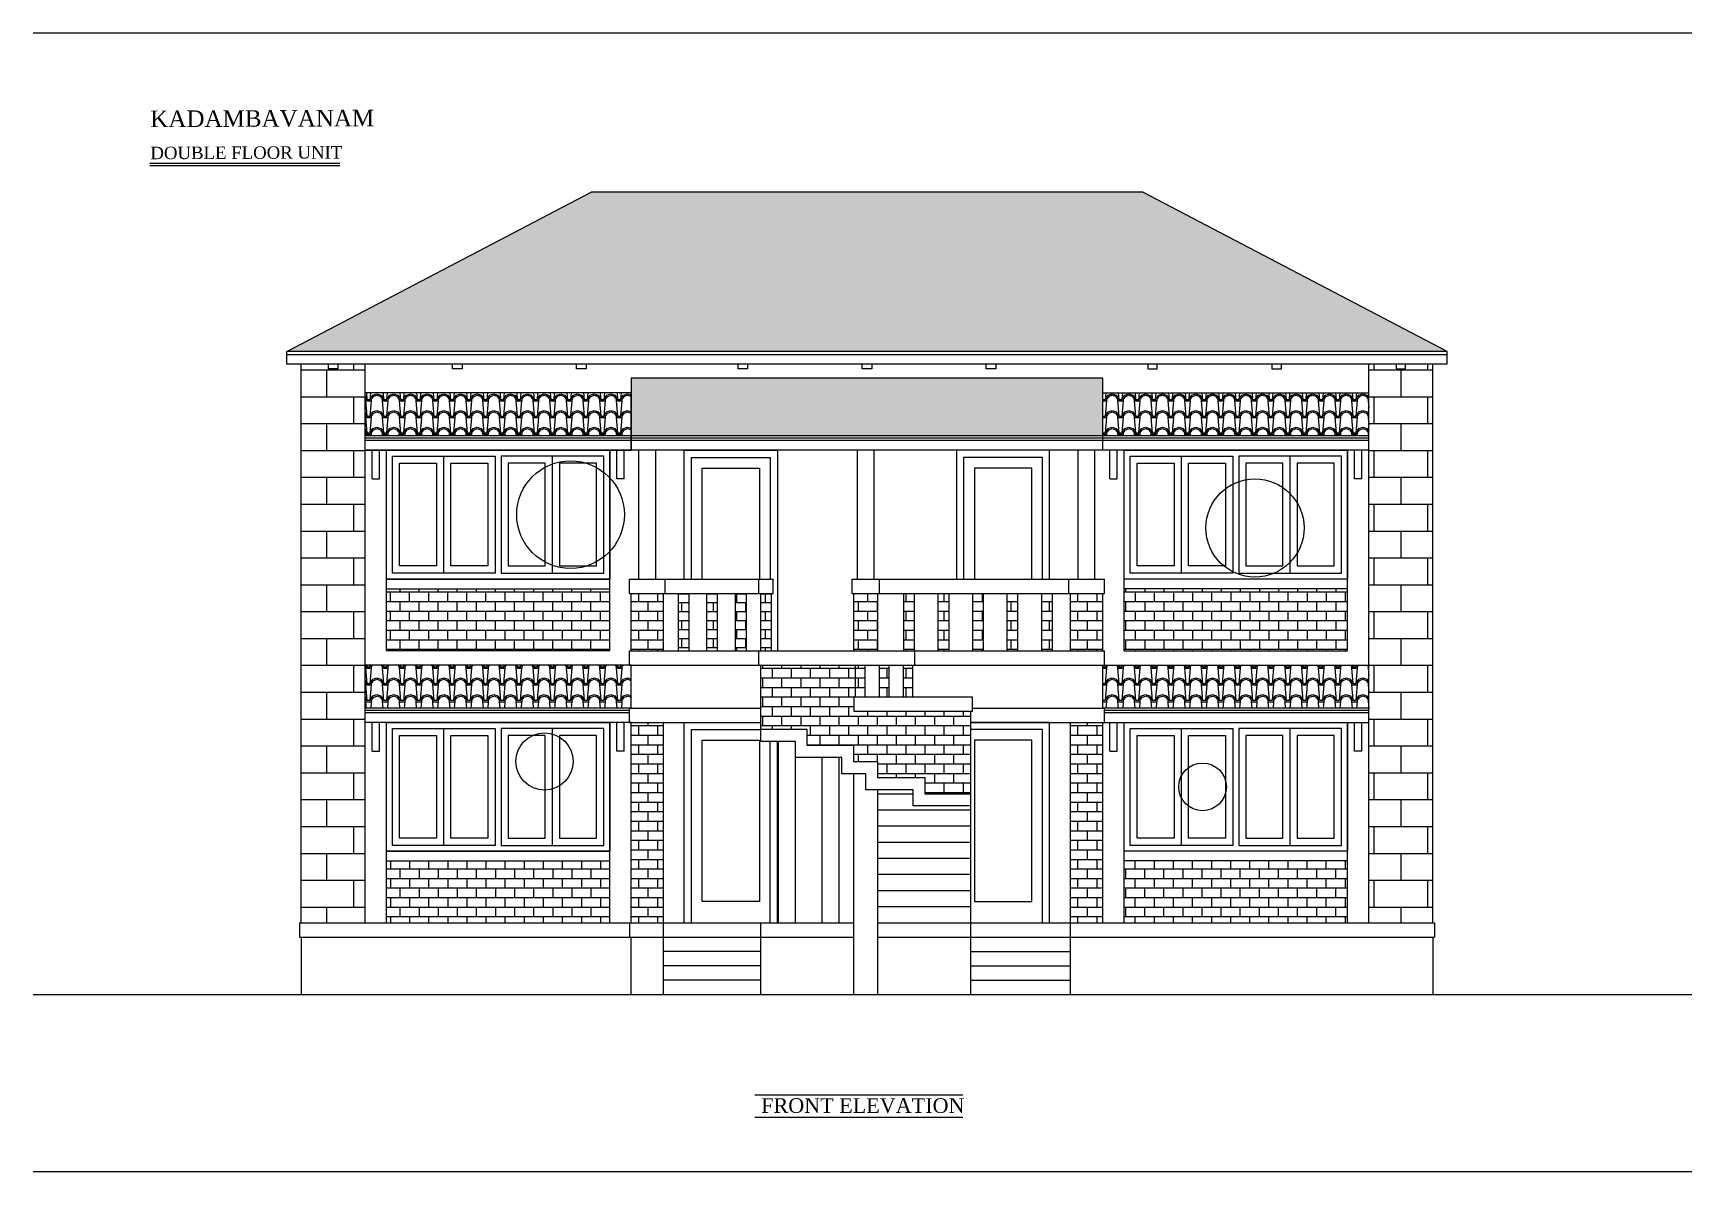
# Model space of a CAD drawing. Extents: x -2842 to -33, y 60 to 555.
# Drawn here: x -2842 to -2147, y 69 to 546 of the extents above; entities that cross this region are included whole.
import ezdxf

# ---------------------------------------------------------------- set-up
doc = ezdxf.new("R2010")
doc.units = 0
doc.header["$LTSCALE"] = 20
doc.header["$MEASUREMENT"] = 0
doc.layers.get('0').update_dxf_attribs({"linetype": 'CONTINUOUS'})
for name, color, linetype in [('border', 230, 'CONTINUOUS'), ('DOOR', 1, 'CONTINUOUS'), ('Stone', 8, 'CONTINUOUS'), ('text', 2, 'CONTINUOUS'), ('TEXTS', 2, 'CONTINUOUS'), ('tile', 22, 'CONTINUOUS'), ('wall', 13, 'CONTINUOUS'), ('WINDOW', 4, 'CONTINUOUS'), ('WOOD', 7, 'CONTINUOUS')]:
    doc.layers.add(name, color=color, linetype=linetype)
doc.layers.add('correct', color=230, linetype='CONTINUOUS', plot=False)
doc.styles.add('STYLE1', font='times_1.ttf')
pattern_1 = [(0, (-839.894, 0), (0, 4), []), (90, (-839.894, 0), (-8, 5e-16), [4, -4]), (90, (-835.894, 0), (-8, 5e-16), [-4, 4])]
pattern_2 = [(0, (-839.894, 0), (0, 11.25), []), (90, (-839.894, 0), (-22.5, 1e-15), [11.25, -11.25]), (90, (-828.644, 0), (-22.5, 1e-15), [-11.25, 11.25])]
pattern_3 = [(274.9697, (-833.45416, 7), (-6.99993915, 84.00000736), [6.464304, -155.143247]), (180, (-832.894, 0.56), (-7, -7), [0.56, -6.44]), (0, (-839.894, 0), (7, 7), [1.96, -5.04]), (90, (-837.934, 0), (-7, 7), [0.7, -6.3]), (270, (-833.454, 0.7), (7, -7), [0.7, -6.3]), (0, (-833.454, 0), (7, 7), [0.56, -6.44]), (0, (-839.894, 0.56), (7, 7), [1.4, -5.6]), (85.0303, (-838.49416, 0.56), (6.99993915, 84.00000736), [6.464304, -155.143247]), (52.6961, (-838.49416, 0.91), (-90.99990123, -119.00007519), [1.848056, -182.95725]), (18.4349, (-837.3742, 2.38), (14.000003, 6.9999888), [1.770874, -20.365065]), (341.5651, (-835.6942, 2.94), (-14.000003, 6.9999888), [1.770874, -20.365065]), (307.3039, (-834.01416, 2.38), (90.99990123, -119.00007519), [1.848056, -182.95725]), (20.2249, (-837.02416, 1.89), (-76.99998085, -28.00005835), [1.417395, -140.321804]), (339.7751, (-835.69416, 2.38), (76.99998085, -28.00005835), [1.417395, -140.321804]), (307.4054, (-834.36416, 1.89), (70.00006967, -90.999947255), [1.498063, -148.308475]), (52.5946, (-837.93416, 0.7), (-70.00006967, -90.999947255), [1.498063, -148.308475])]

msp = doc.modelspace()

# ---------------------------------------------------------------- texts
at = {"layer": 'text', "style": 'STYLE1'}
msp.add_text('FRONT ELEVATION', height=6.13355, rotation=359.988258, dxfattribs=at).set_placement((-2536.706, 93.836))
at = {"layer": 'TEXTS', "style": 'STYLE1'}
msp.add_text('KADAMBAVANAM', height=6.94286, rotation=0.208415, dxfattribs=at).set_placement((-2792.592, 506.654))
at = {"layer": 'TEXTS', "color": 7, "style": 'STYLE1'}
msp.add_text('DOUBLE FLOOR UNIT', height=5.20714, rotation=0.208415, dxfattribs=at).set_placement((-2792.566, 493.233))

# ---------------------------------------------------------------- blocks, each defined once
blk = doc.blocks.new('A$C11477B86')
at = {"layer": 'WINDOW'}
for p, q in [((-24, -49), (-24, 0)), ((21.5, -49), (21.5, 0))]:
    blk.add_line(p, q, dxfattribs=at)
for points in [[(-48, 2.5), (45.5, 2.5), (45.5, -51.5), (-48, -51.5)], [(-2.5, 0), (-2.5, -49), (-45.5, -49), (-45.5, 0)], [(0, 0), (0, -49), (43, -49), (43, 0)], [(-27, -3), (-27, -46), (-42.5, -46), (-42.5, -3)], [(-5.5, -3), (-5.5, -46), (-21, -46), (-21, -3)], [(3, -3), (3, -46), (18.5, -46), (18.5, -3)], [(24.5, -3), (24.5, -46), (40, -46), (40, -3)]]:
    blk.add_lwpolyline(points, close=True, dxfattribs=at)
blk = doc.blocks.new('*U58')
blk.add_blockref('A$C11477B86', (1.25, -2.5))

# ---------------------------------------------------------------- hatches: boundary and pattern name
at = {"layer": 'Stone', "lineweight": -2}
h = msp.add_hatch(dxfattribs=at)
h.set_pattern_fill('BRICK', color=8, scale=45, style=0)
h.set_pattern_definition(pattern_2)
h.paths.add_polyline_path([(-2702.65, 407.363), (-2714.025, 407.363), (-2714.025, 405.395), (-2718.025, 405.395), (-2718.025, 407.363), (-2729.4, 407.363), (-2729.4, 173.363), (-2702.65, 173.363)])
h = msp.add_hatch(dxfattribs=at)
h.set_pattern_fill('BRICK', color=8, scale=45, style=0)
h.set_pattern_definition(pattern_2)
h.paths.add_polyline_path([(-2282.15, 173.363), (-2255.4, 173.363), (-2255.4, 407.363), (-2266.775, 407.363), (-2266.775, 405.395), (-2270.775, 405.395), (-2270.775, 407.363), (-2282.15, 407.363)])
at = {"layer": 'tile', "lineweight": -2}
h = msp.add_hatch(dxfattribs=at)
h.set_pattern_fill('SPANTILE', color=256, scale=7)
h.set_pattern_definition([(274.9697, (6.44, 7), (-6.99993915, 84.00000736), [6.464304, -155.143247]), (180, (7, 0.56), (-7, -7), [0.56, -6.44]), (0, (0, 0), (7, 7), [1.96, -5.04]), (90, (1.96, 0), (-7, 7), [0.7, -6.3]), (270, (6.44, 0.7), (7, -7), [0.7, -6.3]), (0, (6.44, 0), (7, 7), [0.56, -6.44]), (0, (0, 0.56), (7, 7), [1.4, -5.6]), (85.0303, (1.4, 0.56), (6.99993915, 84.00000736), [6.464304, -155.143247]), (52.6961, (1.4, 0.91), (-90.99990123, -119.000075192), [1.848056, -182.95725]), (18.4349, (2.52, 2.38), (14.000003, 6.9999888), [1.770874, -20.365065]), (341.5651, (4.2, 2.94), (-14.000003, 6.9999888), [1.770874, -20.365065]), (307.3039, (5.88, 2.38), (90.99990123, -119.000075192), [1.848056, -182.95725]), (20.2249, (2.87, 1.89), (-76.99998085, -28.00005835), [1.417395, -140.321804]), (339.7751, (4.2, 2.38), (76.99998085, -28.00005835), [1.417395, -140.321804]), (307.4054, (5.53, 1.89), (70.00006967, -90.999947255), [1.498063, -148.308475]), (52.5946, (1.96, 0.7), (-70.00006967, -90.999947255), [1.498063, -148.308475])])
h.paths.add_polyline_path([(-2249.4, 412.672), (-2376.9, 479.363), (-2607.901, 479.363), (-2735.4, 412.672)])
h = msp.add_hatch(dxfattribs=at)
h.set_pattern_fill('SPANTILE', color=256, scale=7, style=0)
h.set_pattern_definition(pattern_3)
h.paths.add_polyline_path([(-2393.65, 377.363), (-2393.65, 401.473), (-2591.15, 401.473), (-2591.15, 377.363)])
h = msp.add_hatch(dxfattribs=at)
h.set_pattern_fill('SPANTILE', color=256, scale=7, style=0)
h.set_pattern_definition(pattern_3)
h.paths.add_polyline_path([(-2591.15, 377.363), (-2591.15, 395.363), (-2702.65, 395.363), (-2702.65, 377.363)])
h = msp.add_hatch(dxfattribs=at)
h.set_pattern_fill('SPANTILE', color=256, scale=7, style=0)
h.set_pattern_definition(pattern_3)
h.paths.add_polyline_path([(-2282.15, 377.363), (-2282.15, 395.363), (-2393.65, 395.363), (-2393.65, 377.363)])
h = msp.add_hatch(dxfattribs=at)
h.set_pattern_fill('BRICK', color=256, scale=16, style=0)
h.paths.add_polyline_path([(-2600.15, 287.363), (-2600.15, 313.363), (-2693.65, 313.363), (-2693.65, 287.363)])
h = msp.add_hatch(dxfattribs=at)
h.set_pattern_fill('BRICK', color=256, scale=16, style=0)
h.set_pattern_definition(pattern_1)
h.paths.add_polyline_path([(-2291.15, 287.363), (-2291.15, 313.363), (-2384.65, 313.363), (-2384.65, 287.363)])
h = msp.add_hatch(dxfattribs=at)
h.set_pattern_fill('BRICK', color=256, scale=16, style=0)
h.paths.add_polyline_path([(-2577.65, 311.363), (-2591.15, 311.363), (-2591.15, 287.363), (-2577.65, 287.363)])
h = msp.add_hatch(dxfattribs=at)
h.set_pattern_fill('BRICK', color=256, scale=15, style=0)
h.set_pattern_definition([(0, (-833.631, 0), (0, 3.75), []), (90, (-833.631, 0), (-7.5, 5e-16), [3.75, -3.75]), (90, (-829.881, 0), (-7.5, 5e-16), [-3.75, 3.75])])
h.paths.add_polyline_path([(-2571.325, 287.363), (-2566.825, 287.363), (-2566.825, 311.363), (-2571.325, 311.363)])
h = msp.add_hatch(dxfattribs=at)
h.set_pattern_fill('BRICK', color=256, scale=15, style=0)
h.set_pattern_definition([(0, (-835.3703, 0), (0, 3.75), []), (90, (-835.37, 0), (-7.5, 5e-16), [3.75, -3.75]), (90, (-831.62, 0), (-7.5, 5e-16), [-3.75, 3.75])])
h.paths.add_polyline_path([(-2559.502, 287.363), (-2555.002, 287.363), (-2555.002, 311.363), (-2559.502, 311.363)])
h = msp.add_hatch(dxfattribs=at)
h.set_pattern_fill('BRICK', color=256, scale=15, style=0)
h.set_pattern_definition([(0, (-836.8494, 0), (0, 3.75), []), (90, (-836.849, 0), (-7.5, 5e-16), [3.75, -3.75]), (90, (-833.099, 0), (-7.5, 5e-16), [-3.75, 3.75])])
h.paths.add_polyline_path([(-2547.418, 287.363), (-2542.918, 287.363), (-2542.918, 311.363), (-2547.418, 311.363)])
h = msp.add_hatch(dxfattribs=at)
h.set_pattern_fill('BRICK', color=256, scale=15, style=0)
h.set_pattern_definition([(0, (-839.894, 0), (0, 3.75), []), (90, (-839.894, 0), (-7.5, 5e-16), [3.75, -3.75]), (90, (-836.144, 0), (-7.5, 5e-16), [-3.75, 3.75])])
h.paths.add_polyline_path([(-2536.9, 287.363), (-2532.4, 287.363), (-2532.4, 311.363), (-2536.9, 311.363)])
h = msp.add_hatch(dxfattribs=at)
h.set_pattern_fill('BRICK', color=256, scale=16, style=0)
h.paths.add_polyline_path([(-2487.9, 311.363), (-2497.9, 311.363), (-2497.9, 287.363), (-2487.9, 287.363)])
h = msp.add_hatch(dxfattribs=at)
h.set_pattern_fill('BRICK', color=256, scale=16, style=0)
h.paths.add_polyline_path([(-2476.944, 287.363), (-2472.444, 287.363), (-2472.444, 311.363), (-2476.944, 311.363)])
h = msp.add_hatch(dxfattribs=at)
h.set_pattern_fill('BRICK', color=256, scale=16, style=0)
h.paths.add_polyline_path([(-2462.506, 287.363), (-2458.006, 287.363), (-2458.006, 311.363), (-2462.506, 311.363)])
h = msp.add_hatch(dxfattribs=at)
h.set_pattern_fill('BRICK', color=256, scale=16, style=0)
h.paths.add_polyline_path([(-2448.069, 287.363), (-2443.569, 287.363), (-2443.569, 311.363), (-2448.069, 311.363)])
h = msp.add_hatch(dxfattribs=at)
h.set_pattern_fill('BRICK', color=256, scale=16, style=0)
h.paths.add_polyline_path([(-2433.631, 287.363), (-2429.131, 287.363), (-2429.131, 311.363), (-2433.631, 311.363)])
h = msp.add_hatch(dxfattribs=at)
h.set_pattern_fill('BRICK', color=256, scale=16, style=0)
h.paths.add_polyline_path([(-2419.194, 287.363), (-2414.694, 287.363), (-2414.694, 311.363), (-2419.194, 311.363)])
h = msp.add_hatch(dxfattribs=at)
h.set_pattern_fill('BRICK', color=256, scale=16, style=0)
h.paths.add_polyline_path([(-2393.65, 311.363), (-2407.15, 311.363), (-2407.15, 287.363), (-2393.65, 287.363)])
h = msp.add_hatch(dxfattribs=at)
h.set_pattern_fill('SPANTILE', color=256, scale=7, style=0)
h.set_pattern_definition(pattern_3)
h.paths.add_polyline_path([(-2591.15, 263.363), (-2591.15, 281.363), (-2591.9, 281.363), (-2702.65, 281.363), (-2702.65, 263.363)])
h = msp.add_hatch(dxfattribs=at)
h.set_pattern_fill('BRICK', color=256, scale=16, style=0)
h.paths.add_polyline_path([(-2536.9, 281.363), (-2536.9, 254.369), (-2517.4, 254.369), (-2517.4, 247.618), (-2497.9, 247.618), (-2497.9, 240.866), (-2487.9, 240.866), (-2487.9, 234.115), (-2468.015, 234.115), (-2468.015, 227.363), (-2448.9, 227.363), (-2448.9, 261.86), (-2497.9, 261.86), (-2497.9, 267.86), (-2497.15, 267.86), (-2497.15, 281.363)])
h = msp.add_hatch(dxfattribs=at)
h.set_pattern_fill('BRICK', color=256, scale=16, style=0)
h.paths.add_polyline_path([(-2497.15, 267.86), (-2493.15, 267.86), (-2493.15, 281.363), (-2497.15, 281.363)])
h = msp.add_hatch(dxfattribs=at)
h.set_pattern_fill('BRICK', color=256, scale=16, style=0)
h.paths.add_polyline_path([(-2487.15, 267.86), (-2483.15, 267.86), (-2483.15, 281.363), (-2487.15, 281.363)])
h = msp.add_hatch(dxfattribs=at)
h.set_pattern_fill('BRICK', color=256, scale=16, style=0)
h.paths.add_polyline_path([(-2477.15, 267.86), (-2473.15, 267.86), (-2473.15, 281.363), (-2477.15, 281.363)])
h = msp.add_hatch(dxfattribs=at)
h.set_pattern_fill('SPANTILE', color=256, scale=7, style=0)
h.set_pattern_definition(pattern_3)
h.paths.add_polyline_path([(-2282.15, 263.363), (-2282.15, 281.363), (-2393.65, 281.363), (-2393.65, 263.363)])
h = msp.add_hatch(dxfattribs=at)
h.set_pattern_fill('BRICK', color=256, scale=16, style=0)
h.paths.add_polyline_path([(-2577.65, 257.363), (-2591.15, 257.363), (-2591.15, 173.363), (-2577.65, 173.363)])
h = msp.add_hatch(dxfattribs=at)
h.set_pattern_fill('BRICK', color=256, scale=16, style=0)
h.paths.add_polyline_path([(-2407.15, 173.363), (-2393.65, 173.363), (-2393.65, 257.363), (-2407.15, 257.363)])
h = msp.add_hatch(dxfattribs=at)
h.set_pattern_fill('BRICK', color=256, scale=16, style=0)
h.set_pattern_definition(pattern_1)
h.paths.add_polyline_path([(-2693.65, 199.363), (-2693.65, 173.363), (-2600.15, 173.363), (-2600.15, 199.363)])
h = msp.add_hatch(dxfattribs=at)
h.set_pattern_fill('BRICK', color=256, scale=16, style=0)
h.paths.add_polyline_path([(-2291.15, 173.363), (-2291.15, 199.363), (-2384.65, 199.363), (-2384.65, 173.363)])

# ---------------------------------------------------------------- linework, layer by layer
at = {"lineweight": -2}
for p, q in [((-2529.647, 249.369), (-2529.647, 173.363)), ((-2522.447, 249.369), (-2522.447, 173.363)), ((-2511.354, 242.618), (-2511.354, 173.363)), ((-2504.154, 242.618), (-2504.154, 173.363)), ((-2473.015, 227.363), (-2487.9, 227.363)), ((-2448.9, 220.613), (-2487.9, 220.613)), ((-2448.9, 213.863), (-2487.9, 213.863)), ((-2448.9, 207.113), (-2487.9, 207.113)), ((-2448.9, 200.363), (-2487.9, 200.363)), ((-2448.9, 193.613), (-2487.9, 193.613)), ((-2448.9, 186.863), (-2487.9, 186.863)), ((-2448.9, 180.113), (-2487.9, 180.113)), ((-2577.65, 143.363), (-2577.65, 173.363)), ((-2577.65, 167.363), (-2536.9, 167.363)), ((-2536.9, 167.363), (-2536.9, 173.363)), ((-2536.9, 143.363), (-2536.9, 167.363)), ((-2448.9, 143.363), (-2448.9, 173.363)), ((-2448.9, 167.363), (-2407.15, 167.363)), ((-2407.15, 143.363), (-2407.15, 173.363)), ((-2536.9, 161.363), (-2577.65, 161.363)), ((-2448.9, 161.363), (-2407.15, 161.363)), ((-2536.9, 155.363), (-2577.65, 155.363)), ((-2448.9, 155.363), (-2407.15, 155.363)), ((-2536.9, 149.363), (-2577.65, 149.363)), ((-2448.9, 149.363), (-2407.15, 149.363))]:
    msp.add_line(p, q, dxfattribs=at)
for points in [[(-2714.025, 407.363), (-2714.025, 405.395), (-2718.025, 405.395), (-2718.025, 407.363)], [(-2662.025, 407.363), (-2662.025, 405.395), (-2666.025, 405.395), (-2666.025, 407.363)], [(-2610.025, 407.363), (-2610.025, 405.395), (-2614.025, 405.395), (-2614.025, 407.363)], [(-2542.4, 407.363), (-2542.4, 405.395), (-2546.4, 405.395), (-2546.4, 407.363)], [(-2490.4, 407.363), (-2490.4, 405.395), (-2494.4, 405.395), (-2494.4, 407.363)], [(-2438.4, 407.363), (-2438.4, 405.395), (-2442.4, 405.395), (-2442.4, 407.363)], [(-2374.775, 407.363), (-2374.775, 405.395), (-2370.775, 405.395), (-2370.775, 407.363)], [(-2322.775, 407.363), (-2322.775, 405.395), (-2318.775, 405.395), (-2318.775, 407.363)], [(-2270.775, 407.363), (-2270.775, 405.395), (-2266.775, 405.395), (-2266.775, 407.363)]]:
    msp.add_lwpolyline(points, dxfattribs=at)
at = {"layer": 'border', "lineweight": -2}
for p, q in [((-2146.866, 546.009), (-2841.666, 546.009)), ((-2146.866, 69.134), (-2841.666, 69.134))]:
    msp.add_line(p, q, dxfattribs=at)
at = {"layer": 'correct', "lineweight": -2}
for centre, radius in [((-2616.567, 344.363), 22.549), ((-2329.871, 338.794), 20.564), ((-2627.484, 241.009), 11.983), ((-2351.817, 230.363), 9.988)]:
    msp.add_circle(centre, radius, dxfattribs=at)
at = {"layer": 'DOOR'}
for p, q in [((-2568.902, 173.363), (-2568.902, 257.363)), ((-2568.902, 257.363), (-2536.9, 257.363)), ((-2565.902, 173.363), (-2565.902, 254.363)), ((-2565.902, 254.363), (-2536.9, 254.363)), ((-2532.902, 173.363), (-2532.902, 249.369)), ((-2529.902, 173.363), (-2529.902, 249.369))]:
    msp.add_line(p, q, dxfattribs=at)
for points in [[(-2568.902, 317.363), (-2568.902, 371.363), (-2529.902, 371.363), (-2529.902, 287.363)], [(-2565.902, 317.363), (-2565.902, 368.363), (-2532.902, 368.363), (-2532.902, 317.363)], [(-2415.899, 317.363), (-2415.899, 371.363), (-2454.899, 371.363), (-2454.899, 317.363)], [(-2418.899, 317.363), (-2418.899, 368.363), (-2451.899, 368.363), (-2451.899, 317.363)], [(-2561.402, 317.363), (-2561.402, 363.863), (-2537.402, 363.863), (-2537.402, 317.363)], [(-2423.399, 317.363), (-2423.399, 363.863), (-2447.399, 363.863), (-2447.399, 317.363)], [(-2415.899, 173.363), (-2415.899, 257.363), (-2448.9, 257.363)], [(-2418.899, 173.363), (-2418.899, 254.363), (-2448.9, 254.363)]]:
    msp.add_lwpolyline(points, dxfattribs=at)
for points in [[(-2561.402, 182.363), (-2561.402, 249.863), (-2537.402, 249.863), (-2537.402, 182.363), (-2561.402, 182.363)], [(-2423.399, 182.363), (-2423.399, 249.863), (-2447.399, 249.863), (-2447.399, 182.363), (-2423.399, 182.363)]]:
    msp.add_lwpolyline(points, close=True, dxfattribs=at)
at = {"layer": 'text'}
for p, q in [((-2452.188, 101.236), (-2539.406, 101.236)), ((-2452.188, 91.887), (-2539.406, 91.887))]:
    msp.add_line(p, q, dxfattribs=at)
at = {"layer": 'TEXTS', "color": 7}
for p, q in [((-2713.26, 491.426), (-2792.81, 491.426)), ((-2713.26, 490.434), (-2792.81, 490.434))]:
    msp.add_line(p, q, dxfattribs=at)
at = {"layer": 'tile'}
for p, q in [((-2249.4, 412.672), (-2735.4, 412.672)), ((-2249.4, 411.363), (-2735.4, 411.363))]:
    msp.add_line(p, q, dxfattribs=at)
at = {"layer": 'tile', "lineweight": -2}
for p, q in [((-2591.15, 377.363), (-2702.65, 377.363)), ((-2591.15, 376.363), (-2702.65, 376.363)), ((-2393.65, 377.363), (-2591.15, 377.363)), ((-2393.65, 376.363), (-2591.15, 376.363)), ((-2282.15, 377.363), (-2393.65, 377.363)), ((-2282.15, 376.363), (-2393.65, 376.363)), ((-2591.15, 263.363), (-2702.65, 263.363)), ((-2591.9, 262.363), (-2702.65, 262.363)), ((-2282.15, 263.363), (-2393.65, 263.363)), ((-2282.15, 262.363), (-2392.9, 262.363))]:
    msp.add_line(p, q, dxfattribs=at)
at = {"layer": 'wall', "lineweight": -2}
for p, q in [((-2735.4, 412.672), (-2607.901, 479.363)), ((-2376.9, 479.363), (-2607.901, 479.363)), ((-2249.4, 412.672), (-2376.9, 479.363)), ((-2735.4, 407.363), (-2735.4, 412.672)), ((-2249.4, 407.363), (-2249.4, 412.672)), ((-2249.4, 407.363), (-2735.4, 407.363)), ((-2729.4, 173.363), (-2729.4, 407.363)), ((-2702.65, 173.363), (-2702.65, 407.363)), ((-2282.15, 173.363), (-2282.15, 407.363)), ((-2255.4, 173.363), (-2255.4, 407.363)), ((-2393.65, 401.473), (-2591.15, 401.473)), ((-2591.15, 401.473), (-2591.15, 371.363)), ((-2393.65, 371.363), (-2393.65, 401.473)), ((-2591.15, 395.363), (-2702.65, 395.363)), ((-2591.15, 371.363), (-2591.15, 395.363)), ((-2393.65, 371.363), (-2393.65, 395.363)), ((-2393.65, 395.363), (-2282.15, 395.363)), ((-2702.65, 371.363), (-2591.15, 371.363)), ((-2693.65, 287.363), (-2693.65, 371.363)), ((-2600.15, 287.363), (-2600.15, 371.363)), ((-2282.15, 371.363), (-2393.65, 371.363)), ((-2384.65, 287.363), (-2384.65, 371.363)), ((-2291.15, 287.363), (-2291.15, 371.363)), ((-2693.65, 317.363), (-2600.15, 317.363)), ((-2693.65, 313.363), (-2600.15, 313.363)), ((-2591.9, 317.363), (-2531.65, 317.363)), ((-2591.9, 311.363), (-2591.9, 317.363)), ((-2576.9, 311.363), (-2576.9, 317.363)), ((-2537.65, 311.363), (-2537.65, 317.363)), ((-2531.65, 311.363), (-2531.65, 317.363)), ((-2498.65, 311.363), (-2498.65, 317.363)), ((-2498.65, 317.363), (-2392.9, 317.363)), ((-2487.15, 311.363), (-2487.15, 317.363)), ((-2407.9, 311.363), (-2407.9, 317.363)), ((-2392.9, 311.363), (-2392.9, 317.363)), ((-2291.15, 317.363), (-2384.65, 317.363)), ((-2291.15, 313.363), (-2384.65, 313.363)), ((-2591.9, 311.363), (-2531.65, 311.363)), ((-2591.15, 287.363), (-2591.15, 311.363)), ((-2577.65, 287.363), (-2577.65, 311.363)), ((-2571.325, 287.363), (-2571.325, 311.363)), ((-2566.825, 287.363), (-2566.825, 311.363)), ((-2559.502, 287.363), (-2559.502, 311.363)), ((-2555.002, 287.363), (-2555.002, 311.363)), ((-2547.418, 287.363), (-2547.418, 311.363)), ((-2542.918, 287.363), (-2542.918, 311.363)), ((-2536.9, 287.363), (-2536.9, 311.363)), ((-2532.4, 287.363), (-2532.4, 311.363)), ((-2498.65, 311.363), (-2392.9, 311.363)), ((-2497.9, 287.363), (-2497.9, 311.363)), ((-2487.9, 287.363), (-2487.9, 311.363)), ((-2476.944, 287.363), (-2476.944, 311.363)), ((-2472.444, 287.363), (-2472.444, 311.363)), ((-2462.506, 287.363), (-2462.506, 311.363)), ((-2458.006, 287.363), (-2458.006, 311.363)), ((-2448.069, 287.363), (-2448.069, 311.363)), ((-2443.569, 287.363), (-2443.569, 311.363)), ((-2433.631, 287.363), (-2433.631, 311.363)), ((-2429.131, 287.363), (-2429.131, 311.363)), ((-2419.194, 287.363), (-2419.194, 311.363)), ((-2414.694, 287.363), (-2414.694, 311.363)), ((-2407.15, 287.363), (-2407.15, 311.363)), ((-2393.65, 287.363), (-2393.65, 311.363)), ((-2600.15, 287.363), (-2693.65, 287.363)), ((-2591.9, 281.363), (-2591.9, 287.363)), ((-2591.9, 287.363), (-2472.4, 287.363)), ((-2537.65, 281.363), (-2537.65, 287.363)), ((-2472.4, 287.363), (-2392.9, 287.363)), ((-2472.4, 281.363), (-2472.4, 287.363)), ((-2392.9, 281.363), (-2392.9, 287.363)), ((-2384.65, 287.363), (-2291.15, 287.363)), ((-2591.15, 281.363), (-2702.65, 281.363)), ((-2591.9, 281.363), (-2472.4, 281.363)), ((-2591.15, 263.363), (-2591.15, 281.363)), ((-2591.15, 263.363), (-2591.15, 281.363)), ((-2536.9, 249.369), (-2536.9, 281.363)), ((-2497.15, 267.86), (-2497.15, 281.363)), ((-2493.15, 267.86), (-2493.15, 281.363)), ((-2487.15, 267.86), (-2487.15, 281.363)), ((-2483.15, 267.86), (-2483.15, 281.363)), ((-2477.15, 267.86), (-2477.15, 281.363)), ((-2473.15, 267.86), (-2473.15, 281.363)), ((-2472.4, 281.363), (-2392.9, 281.363)), ((-2393.65, 263.363), (-2393.65, 281.363)), ((-2393.65, 281.363), (-2282.15, 281.363)), ((-2393.65, 263.363), (-2393.65, 281.363)), ((-2448.15, 267.86), (-2497.9, 267.86)), ((-2497.9, 267.86), (-2497.9, 261.86)), ((-2448.15, 261.86), (-2448.15, 267.86)), ((-2693.65, 173.363), (-2693.65, 257.363)), ((-2600.15, 173.363), (-2600.15, 257.363)), ((-2591.9, 257.363), (-2591.9, 263.363)), ((-2591.9, 263.363), (-2536.9, 263.363)), ((-2591.9, 257.363), (-2536.9, 257.363)), ((-2591.15, 173.363), (-2591.15, 257.363)), ((-2577.65, 173.363), (-2577.65, 257.363)), ((-2448.15, 261.86), (-2497.9, 261.86)), ((-2448.9, 173.363), (-2448.9, 261.86)), ((-2448.9, 257.363), (-2392.9, 257.363)), ((-2448.15, 263.363), (-2392.9, 263.363)), ((-2407.15, 173.363), (-2407.15, 257.363)), ((-2393.65, 173.363), (-2393.65, 257.363)), ((-2392.9, 257.363), (-2392.9, 263.363)), ((-2384.65, 173.363), (-2384.65, 257.363)), ((-2291.15, 173.363), (-2291.15, 257.363)), ((-2517.4, 254.369), (-2536.9, 254.369)), ((-2517.4, 247.618), (-2517.4, 254.369)), ((-2517.4, 247.618), (-2517.4, 254.369)), ((-2522.4, 249.369), (-2536.9, 249.369)), ((-2522.4, 242.618), (-2522.4, 249.369)), ((-2497.9, 247.618), (-2517.4, 247.618)), ((-2497.9, 240.866), (-2497.9, 247.618)), ((-2502.9, 242.618), (-2522.4, 242.618)), ((-2502.9, 235.866), (-2502.9, 242.618)), ((-2487.9, 240.866), (-2497.9, 240.866)), ((-2487.9, 234.115), (-2487.9, 240.866)), ((-2492.9, 235.866), (-2502.9, 235.866)), ((-2497.9, 143.363), (-2497.9, 235.866)), ((-2492.9, 229.115), (-2492.9, 235.866)), ((-2468.015, 234.115), (-2487.9, 234.115)), ((-2468.015, 227.363), (-2468.015, 234.115)), ((-2473.015, 229.115), (-2492.9, 229.115)), ((-2487.9, 143.363), (-2487.9, 229.115)), ((-2473.015, 222.363), (-2473.015, 229.115)), ((-2448.9, 222.363), (-2473.015, 222.363)), ((-2448.9, 227.363), (-2468.015, 227.363)), ((-2448.9, 222.363), (-2448.9, 227.363)), ((-2693.65, 203.363), (-2600.15, 203.363)), ((-2291.15, 203.363), (-2384.65, 203.363)), ((-2693.65, 199.363), (-2600.15, 199.363)), ((-2291.15, 199.363), (-2384.65, 199.363)), ((-2730.15, 173.363), (-2497.9, 173.363)), ((-2730.15, 173.363), (-2730.15, 167.363)), ((-2730.15, 167.363), (-2577.65, 167.363)), ((-2729.4, 167.363), (-2729.4, 143.363)), ((-2591.9, 173.363), (-2591.9, 167.363)), ((-2591.15, 143.363), (-2591.15, 167.363)), ((-2536.9, 167.363), (-2497.9, 167.363)), ((-2487.9, 173.363), (-2254.65, 173.363)), ((-2487.9, 167.363), (-2448.9, 167.363)), ((-2407.15, 167.363), (-2254.65, 167.363)), ((-2255.4, 167.363), (-2255.4, 143.363)), ((-2254.65, 173.363), (-2254.65, 167.363)), ((-2841.666, 143.363), (-2146.866, 143.363))]:
    msp.add_line(p, q, dxfattribs=at)
at = {"layer": 'wall', "color": 0, "lineweight": -2}
for p, q in [((-2587.9, 317.363), (-2587.9, 371.363)), ((-2580.9, 317.363), (-2580.9, 371.363)), ((-2496.4, 317.363), (-2496.4, 371.363)), ((-2489.4, 317.363), (-2489.4, 371.363)), ((-2403.9, 317.363), (-2403.9, 371.363)), ((-2396.9, 317.363), (-2396.9, 371.363))]:
    msp.add_line(p, q, dxfattribs=at)
at = {"layer": 'WOOD'}
for p, q in [((-2591.15, 375.363), (-2702.65, 375.363)), ((-2393.65, 375.363), (-2591.15, 375.363)), ((-2282.15, 375.363), (-2393.65, 375.363)), ((-2591.15, 371.363), (-2702.65, 371.363)), ((-2699.65, 359.363), (-2699.65, 371.363)), ((-2696.65, 359.363), (-2696.65, 371.363)), ((-2597.15, 359.363), (-2597.15, 371.363)), ((-2594.15, 359.363), (-2594.15, 371.363)), ((-2393.65, 371.363), (-2591.15, 371.363)), ((-2282.15, 371.363), (-2393.65, 371.363)), ((-2390.65, 359.363), (-2390.65, 371.363)), ((-2387.65, 359.363), (-2387.65, 371.363)), ((-2288.15, 359.363), (-2288.15, 371.363)), ((-2285.15, 359.363), (-2285.15, 371.363)), ((-2699.65, 359.363), (-2696.65, 359.363)), ((-2594.15, 359.363), (-2597.15, 359.363)), ((-2390.65, 359.363), (-2387.65, 359.363)), ((-2285.15, 359.363), (-2288.15, 359.363)), ((-2591.9, 261.363), (-2702.65, 261.363)), ((-2591.15, 257.363), (-2702.65, 257.363)), ((-2699.65, 245.363), (-2699.65, 257.363)), ((-2696.65, 245.363), (-2696.65, 257.363)), ((-2597.15, 245.363), (-2597.15, 257.363)), ((-2594.15, 245.363), (-2594.15, 257.363)), ((-2393.65, 257.363), (-2282.15, 257.363)), ((-2282.15, 261.363), (-2392.9, 261.363)), ((-2390.65, 245.363), (-2390.65, 257.363)), ((-2387.65, 245.363), (-2387.65, 257.363)), ((-2288.15, 245.363), (-2288.15, 257.363)), ((-2285.15, 245.363), (-2285.15, 257.363)), ((-2699.65, 245.363), (-2696.65, 245.363)), ((-2594.15, 245.363), (-2597.15, 245.363)), ((-2390.65, 245.363), (-2387.65, 245.363)), ((-2285.15, 245.363), (-2288.15, 245.363))]:
    msp.add_line(p, q, dxfattribs=at)

# ---------------------------------------------------------------- block references
for p in [(-2646.9, 371.363), (-2337.9, 371.363), (-2646.9, 257.363), (-2337.9, 257.363)]:
    msp.add_blockref('*U58', p)

msp.set_redraw_order([(e.dxf.handle, doc.entitydb.next_handle()) for e in msp.query("TEXT MTEXT ATTDEF DIMENSION ARC_DIMENSION")])  # texts and dimensions are drawn at this point

doc.saveas('drawing.dxf')
